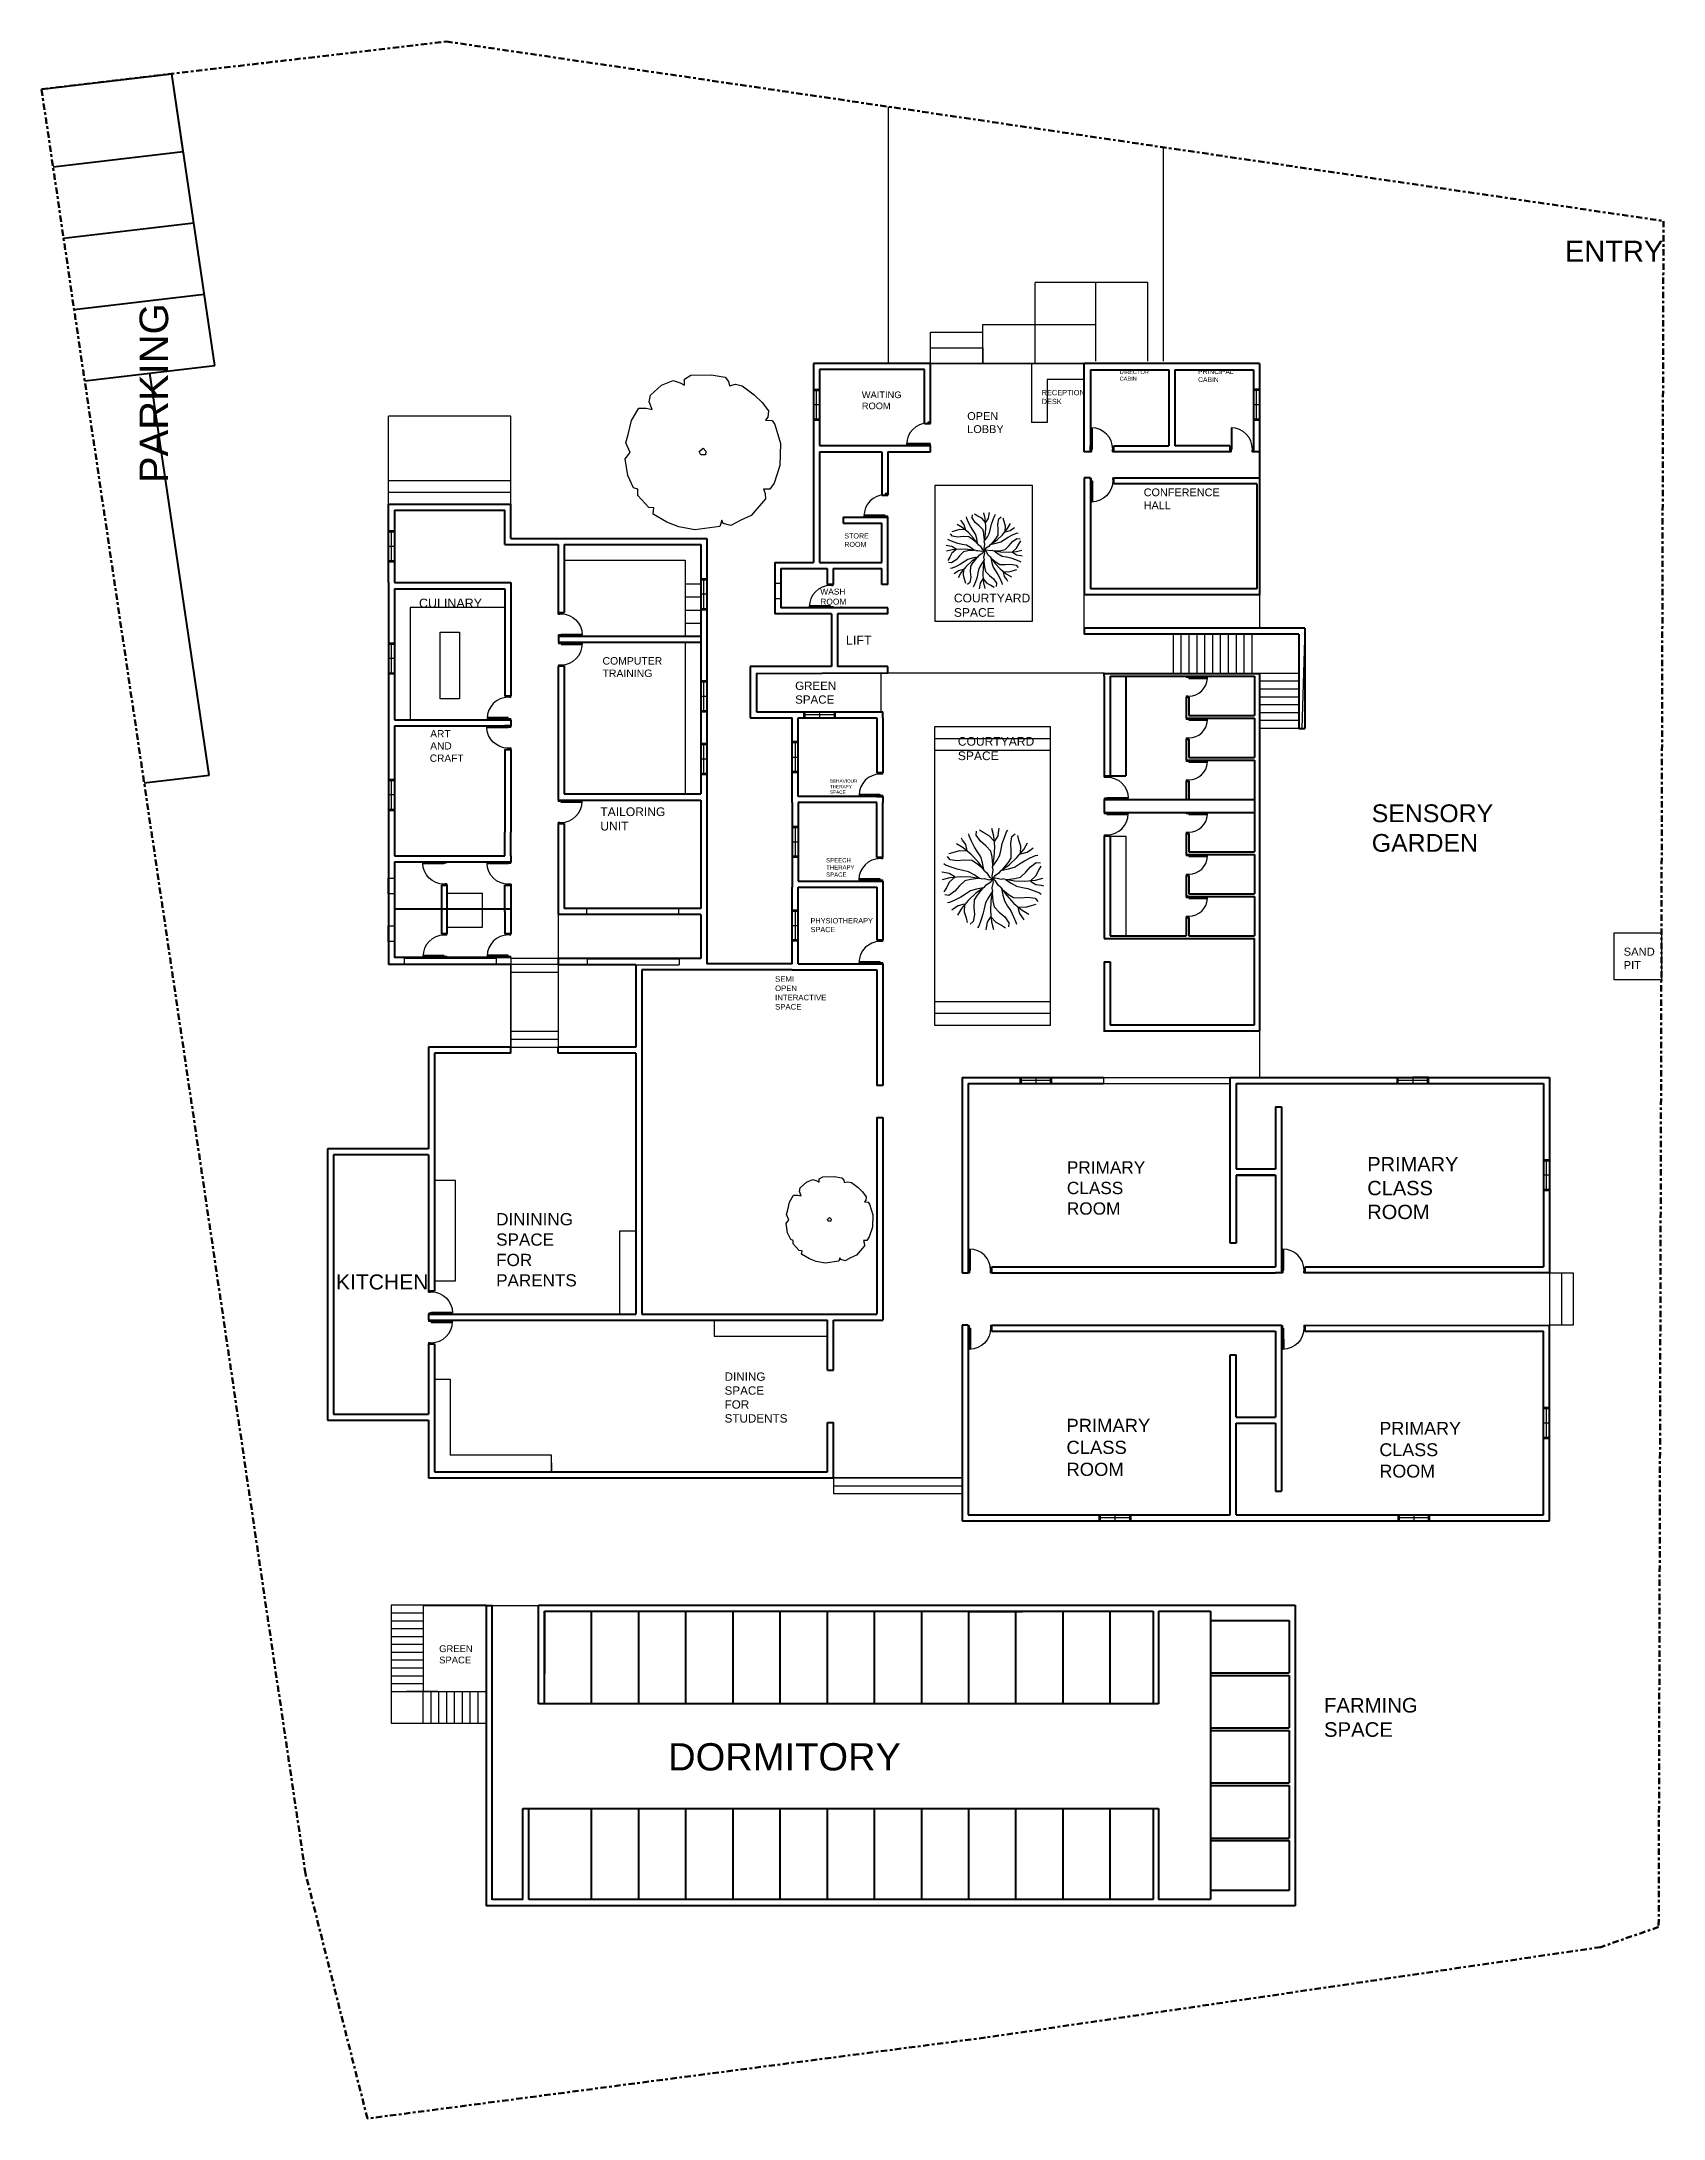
# Model space of a CAD drawing. Header units: metres. Extents: x 9 to 572, y -30 to 326.
# Drawn here: x 510.4 to 572.4, y 246.3 to 325.5 of the extents above; entities that cross this region are included whole.
import ezdxf

# ---------------------------------------------------------------- set-up
doc = ezdxf.new("R2010")
doc.units = ezdxf.units.M
doc.header["$LTSCALE"] = 0.01
doc.header["$MEASUREMENT"] = 0
doc.linetypes.add('ACAD_ISO04W100', pattern=[30, 24, -3, 0, -3])
for name, color, linetype in [('ARCH', 7, 'Continuous'), ('door space', 1, 'Continuous'), ('ELEVATION', 4, 'Continuous'), ('ID-LOOSE', 31, 'Continuous'), ('INBUILD', 81, 'Continuous'), ('PLINTH LINE', 30, 'Continuous'), ('STAIR', 231, 'Continuous'), ('TEXT', 141, 'Continuous'), ('WINDOW', 10, 'Continuous')]:
    doc.layers.add(name, color=color, linetype=linetype)
for name, color, linetype, lineweight in [('PARKING', 92, 'Continuous', 40), ('ROAD', 31, 'Continuous', 30), ('SITE BOUNDARY', 6, 'ACAD_ISO04W100', 60), ('WALL', 2, 'Continuous', 40)]:
    doc.layers.add(name, color=color, linetype=linetype, lineweight=lineweight)
doc.styles.get("Standard").update_dxf_attribs({"font": 'arial.ttf'})

msp = doc.modelspace()

# ---------------------------------------------------------------- texts
at = {"layer": 'TEXT'}
for s, height, p in [('CULINARY', 0.3409, (524.851, 303.917)), ('ART', 0.2779, (525.281, 298.964)), ('AND', 0.2779, (525.281, 298.501)), ('CRAFT', 0.2779, (525.262, 298.033))]:
    msp.add_text(s, height=height, dxfattribs=at).set_placement(p)
at = {"layer": 'TEXT', "attachment_point": 1}
for s, width, gutter_width, insert, char_height in [('ENTRY', 0.11373, 3.972, (568.592, 317.915), 0.7944), ('DIRECTOR CABIN', 0.13027, 0.764, (551.598, 312.983), 0.15278), ('PRINCIPAL CABIN', 0.23737, 0.92, (554.593, 313.013), 0.18405), ('WAITING ROOM', 0.08607, 1.269, (541.755, 312.163), 0.25382), ('RECEPTION DESK ', 0.05156, 1.015, (548.617, 312.222), 0.20292), ('OPEN LOBBY', 0.06937, 1.494, (545.779, 311.374), 0.2988), ('CONFERENCE HALL', 0.15505, 1.483, (552.515, 308.463), 0.29665), ('STORE ROOM', 0.16116, 0.976, (541.086, 306.75), 0.1951), ('WASH ROOM', 0.06616, 1.151, (540.168, 304.642), 0.2302), ('COURTYARD SPACE', 0.23761, 1.648, (545.269, 304.445), 0.3296), ('LIFT', 0.16466, 1.706, (541.15, 302.844), 0.3412), ('COMPUTER TRAINING', 0.21635, 1.425, (531.858, 302.027), 0.28504), ('GREEN SPACE', 0.07523, 1.577, (539.21, 301.092), 0.31544), ('COURTYARD SPACE', 0.23761, 1.648, (545.421, 298.976), 0.3296), ('BEHAVIOUR THERAPY SPACE', 0.06498, 0.636, (540.536, 297.362), 0.12722), ('SENSORY GARDEN', 0.46978, 3.391, (561.222, 296.408), 0.67822), ('TAILORING UNIT', 0.0263, 1.649, (531.774, 296.292), 0.32976), ('SPEECH THERAPY SPACE', 0.27426, 0.822, (540.393, 294.358), 0.16431), ('PHYSIOTHERAPY SPACE', 0.06005, 1.002, (539.799, 292.067), 0.20049), ('SAND PIT', 0.03746, 1.531, (570.836, 290.94), 0.3062), ('SEMI OPEN INTERACTIVE SPACE', 0.07419, 1.059, (538.445, 289.85), 0.21185), ('PRIMARY CLASS ROOM', 0.0195, 2.733, (561.05, 282.953), 0.54657), ('PRIMARY CLASS ROOM', 0.01677, 2.35, (549.583, 282.79), 0.47002), ('DININING SPACE FOR PARENTS', 0.21301, 2.331, (527.798, 280.813), 0.46628), ('KITCHEN', 0.38753, 2.88, (521.681, 278.474), 0.5759), ('DINING SPACE FOR STUDENTS', 0.18266, 1.594, (536.517, 274.733), 0.31887), ('PRIMARY CLASS ROOM', 0.01793, 2.512, (549.568, 272.963), 0.50248), ('PRIMARY CLASS ROOM', 0.01747, 2.448, (561.512, 272.845), 0.4896), ('GREEN SPACE', 0.38616, 1.29, (525.621, 264.32), 0.25804), ('FARMING SPACE', 0.0644, 2.777, (559.397, 262.311), 0.55538), ('DORMITORY', 0.50613, 5.207, (534.362, 260.587), 1.0413)]:
    msp.add_mtext_dynamic_manual_height_columns(s, width=width, gutter_width=gutter_width, heights=[0], dxfattribs=dict(at, insert=insert, char_height=char_height))
at = {"layer": 'TEXT', "insert": (514.186, 308.668), "char_height": 1.0905, "attachment_point": 1, "rotation": 90}
msp.add_mtext_dynamic_manual_height_columns('PARKING', width=0.50668, gutter_width=5.453, heights=[0], dxfattribs=at)

# ---------------------------------------------------------------- blocks, each defined once
blk = doc.blocks.new('BRANCHZ', base_point=(0.5, 0.5))
for p, q in [((0.83, 0.567), (0.876, 0.621)), ((0.876, 0.621), (0.934, 0.663)), ((0.934, 0.663), (0.976, 0.659)), ((0.959, 0.588), (0.984, 0.629)), ((0.533, 0.508), (0.5, 0.5)), ((0.584, 0.496), (0.533, 0.508)), ((0.613, 0.5), (0.584, 0.496)), ((0.613, 0.5), (0.717, 0.483)), ((0.629, 0.496), (0.684, 0.458)), ((0.642, 0.496), (0.721, 0.504)), ((0.684, 0.458), (0.738, 0.429)), ((0.717, 0.483), (0.821, 0.479)), ((0.721, 0.504), (0.776, 0.517)), ((0.738, 0.429), (0.796, 0.416)), ((0.776, 0.517), (0.83, 0.567)), ((0.796, 0.416), (0.851, 0.404)), ((0.821, 0.479), (0.926, 0.488)), ((0.876, 0.483), (0.93, 0.533)), ((0.876, 0.479), (0.93, 0.446)), ((0.926, 0.488), (1.001, 0.508)), ((0.93, 0.533), (0.959, 0.588)), ((0.93, 0.446), (0.984, 0.437)), ((0.984, 0.437), (1.005, 0.433)), ((0.851, 0.404), (0.913, 0.383)), ((0.913, 0.383), (0.967, 0.362)), ((0.967, 0.362), (0.984, 0.35))]:
    blk.add_line(p, q)
blk = doc.blocks.new('TREE-16')
at = {"xscale": 120, "yscale": 120, "zscale": 120}
for rotation in [134.9999999999999, 90, 44.99999999999985, 180, 224.9999999999999, 270, 314.9999999999998]:
    blk.add_blockref('BRANCHZ', (0, 0), dxfattribs=dict(at, rotation=rotation))
blk.add_blockref('BRANCHZ', (0, 0), dxfattribs=at)
blk = doc.blocks.new('Simple tree 13_cad-block.com')
at = {"color": 0}
for points in [[(-1468, -1499), (-1766, -1175), (-1766, -1008), (-1883, -968), (-2037, -632), (-2103, -179), (-1973, -11), (-2089, 248), (-2025, 481), (-1935, 856), (-1740, 1192), (-1534, 1192), (-1378, 1153), (-1456, 1360), (-1416, 1541), (-1119, 1813), (-809, 1943), (-615, 1878), (-498, 1813), (-498, 1981), (-330, 2085), (227, 2098), (602, 2033), (692, 1917), (718, 1800), (886, 1839), (1068, 1800), (1391, 1555), (1611, 1348), (1779, 1115), (1766, 946), (1701, 868), (1883, 856), (1948, 752), (2102, 235), (2090, -361), (1934, -839), (1818, -1008), (1649, -1008), (1689, -1124), (1701, -1266), (1313, -1719), (1028, -1848), (757, -1991), (550, -1939), (511, -1848), (459, -2017), (-214, -2107), (-653, -2029), (-977, -1900), (-1352, -1681), (-1326, -1512)], [(-58, -76), (-97, 15), (6, 105), (84, 28), (71, -76)]]:
    blk.add_lwpolyline(points, close=True, dxfattribs=at)

# ---------------------------------------------------------------- linework, layer by layer
for p, q in [((542.329, 307.364), (542.329, 307.363)), ((556.939, 301.404), (553.639, 301.404)), ((542.329, 296.714), (539.329, 296.714)), ((523.912, 290.569), (523.91, 290.569)), ((542.329, 290.324), (542.329, 290.323)), ((542.559, 285.679), (542.559, 290.093)), ((542.329, 284.462), (542.329, 284.462)), ((542.329, 284.462), (542.329, 284.462)), ((525.445, 275.822), (525.445, 273.139)), ((545.82, 276.302), (545.82, 276.302)), ((557.78, 276.531), (557.78, 273.032)), ((525.445, 273.139), (525.448, 273.139)), ((545.82, 269.072), (549.82, 269.072))]:
    msp.add_line(p, q)
at = {"layer": 'ARCH', "color": 32}
for p, q in [((554.239, 301.296), (554.139, 301.296)), ((554.139, 301.296), (554.139, 301.246)), ((554.199, 301.246), (554.139, 301.246)), ((554.239, 301.251), (554.199, 301.251)), ((554.199, 301.246), (554.199, 301.251)), ((554.239, 301.251), (554.239, 301.296)), ((554.139, 300.546), (554.199, 300.546)), ((554.139, 300.546), (554.139, 300.496)), ((554.139, 300.496), (554.239, 300.496)), ((554.199, 300.541), (554.199, 300.546)), ((554.199, 300.541), (554.239, 300.541)), ((554.239, 300.496), (554.239, 300.541)), ((554.239, 299.696), (554.139, 299.696)), ((554.139, 299.696), (554.139, 299.646)), ((554.199, 299.646), (554.139, 299.646)), ((554.239, 299.651), (554.199, 299.651)), ((554.199, 299.646), (554.199, 299.651)), ((554.239, 299.651), (554.239, 299.696)), ((554.139, 298.946), (554.199, 298.946)), ((554.139, 298.946), (554.139, 298.896)), ((554.139, 298.896), (554.239, 298.896)), ((554.199, 298.941), (554.199, 298.946)), ((554.199, 298.941), (554.239, 298.941)), ((554.239, 298.896), (554.239, 298.941)), ((554.238, 298.094), (554.138, 298.094)), ((554.138, 298.094), (554.138, 298.044)), ((554.198, 298.044), (554.138, 298.044)), ((554.238, 298.049), (554.198, 298.049)), ((554.198, 298.044), (554.198, 298.049)), ((554.238, 298.049), (554.238, 298.094)), ((554.138, 297.344), (554.198, 297.344)), ((554.138, 297.344), (554.138, 297.294)), ((554.138, 297.294), (554.238, 297.294)), ((554.198, 297.339), (554.198, 297.344)), ((554.198, 297.339), (554.238, 297.339)), ((554.238, 297.294), (554.238, 297.339)), ((554.238, 296.097), (554.138, 296.097)), ((554.138, 296.097), (554.138, 296.047)), ((554.198, 296.047), (554.138, 296.047)), ((554.238, 296.052), (554.198, 296.052)), ((554.198, 296.047), (554.198, 296.052)), ((554.238, 296.052), (554.238, 296.097)), ((554.138, 295.347), (554.198, 295.347)), ((554.138, 295.347), (554.138, 295.297)), ((554.138, 295.297), (554.238, 295.297)), ((554.198, 295.342), (554.198, 295.347)), ((554.198, 295.342), (554.238, 295.342)), ((554.238, 295.297), (554.238, 295.342)), ((554.239, 294.495), (554.139, 294.495)), ((554.139, 294.495), (554.139, 294.445)), ((554.199, 294.445), (554.139, 294.445)), ((554.239, 294.45), (554.199, 294.45)), ((554.199, 294.445), (554.199, 294.45)), ((554.239, 294.45), (554.239, 294.495)), ((554.139, 293.745), (554.199, 293.745)), ((554.139, 293.745), (554.139, 293.695)), ((554.139, 293.695), (554.239, 293.695)), ((554.199, 293.74), (554.199, 293.745)), ((554.199, 293.74), (554.239, 293.74)), ((554.239, 293.695), (554.239, 293.74)), ((554.239, 292.896), (554.139, 292.896)), ((554.139, 292.896), (554.139, 292.846)), ((554.199, 292.846), (554.139, 292.846)), ((554.239, 292.851), (554.199, 292.851)), ((554.199, 292.846), (554.199, 292.851)), ((554.239, 292.851), (554.239, 292.896)), ((554.139, 292.146), (554.199, 292.146)), ((554.139, 292.146), (554.139, 292.096)), ((554.139, 292.096), (554.239, 292.096)), ((554.199, 292.141), (554.199, 292.146)), ((554.199, 292.141), (554.239, 292.141)), ((554.239, 292.096), (554.239, 292.141))]:
    msp.add_line(p, q, dxfattribs=at)
for points in [[(554.949, 301.216), (554.949, 301.251), (554.239, 301.251), (554.239, 301.216)], [(554.949, 299.616), (554.949, 299.651), (554.239, 299.651), (554.239, 299.616)], [(554.948, 298.014), (554.948, 298.049), (554.238, 298.049), (554.238, 298.014)], [(554.948, 296.017), (554.948, 296.052), (554.238, 296.052), (554.238, 296.017)], [(554.949, 294.415), (554.949, 294.45), (554.239, 294.45), (554.239, 294.415)], [(554.949, 292.816), (554.949, 292.851), (554.239, 292.851), (554.239, 292.816)]]:
    msp.add_lwpolyline(points, close=True, dxfattribs=at)
at = {"layer": 'ARCH', "color": 40}
for centre in [(554.239, 301.251), (554.239, 299.651), (554.238, 298.049), (554.238, 296.052), (554.239, 294.45), (554.239, 292.851)]:
    msp.add_arc(centre, 0.71, 270, 357.17441, dxfattribs=at)
at = {"layer": 'Defpoints'}
for p, q in [((544.375, 310.946), (544.376, 310.946)), ((550.479, 310.094), (550.479, 310.094)), ((550.479, 310.094), (550.479, 310.094)), ((550.479, 310.094), (550.479, 310.094)), ((553.709, 310.094), (553.708, 310.094)), ((570.476, 291.507), (572.276, 291.507)), ((570.476, 289.707), (570.476, 291.507)), ((572.276, 291.507), (572.276, 289.707)), ((542.558, 290.324), (542.559, 290.093)), ((572.276, 289.707), (570.476, 289.707)), ((557.78, 276.53), (557.55, 276.531))]:
    msp.add_line(p, q, dxfattribs=at)
at = {"layer": 'door space'}
for p, q in [((544.275, 310.996), (544.275, 310.951)), ((544.375, 310.996), (544.275, 310.996)), ((544.315, 310.951), (544.275, 310.951)), ((544.315, 310.951), (544.315, 310.946)), ((544.375, 310.946), (544.315, 310.946)), ((544.375, 310.946), (544.375, 310.996)), ((550.521, 310.774), (550.521, 309.964)), ((550.556, 309.964), (550.556, 310.774)), ((555.854, 310.774), (555.854, 309.964)), ((555.889, 309.964), (555.889, 310.774)), ((544.376, 310.176), (543.465, 310.176)), ((543.465, 310.141), (544.275, 310.141)), ((544.275, 310.141), (544.275, 310.176)), ((544.275, 310.141), (544.275, 310.096)), ((544.275, 310.141), (544.315, 310.141)), ((544.275, 310.096), (544.375, 310.096)), ((544.315, 310.146), (544.315, 310.141)), ((544.315, 310.146), (544.375, 310.146)), ((544.375, 310.096), (544.375, 310.146)), ((550.521, 309.964), (550.476, 309.964)), ((550.476, 309.964), (550.476, 309.864)), ((550.476, 309.864), (550.526, 309.864)), ((550.521, 309.964), (550.556, 309.964)), ((550.521, 309.964), (550.521, 309.924)), ((550.526, 309.924), (550.521, 309.924)), ((550.526, 309.924), (550.526, 309.864)), ((551.331, 309.924), (551.326, 309.924)), ((551.326, 309.864), (551.326, 309.924)), ((551.326, 309.864), (551.376, 309.864)), ((551.376, 309.964), (551.331, 309.964)), ((551.331, 309.924), (551.331, 309.964)), ((551.376, 309.864), (551.376, 309.964)), ((555.854, 309.964), (555.809, 309.964)), ((555.809, 309.964), (555.809, 309.864)), ((555.809, 309.864), (555.859, 309.864)), ((555.854, 309.964), (555.889, 309.964)), ((555.854, 309.964), (555.854, 309.924)), ((555.859, 309.924), (555.854, 309.924)), ((555.859, 309.924), (555.859, 309.864)), ((556.664, 309.924), (556.659, 309.924)), ((556.659, 309.864), (556.659, 309.924)), ((556.659, 309.864), (556.709, 309.864)), ((556.709, 309.964), (556.664, 309.964)), ((556.664, 309.924), (556.664, 309.964)), ((556.709, 309.864), (556.709, 309.964)), ((550.478, 308.854), (550.528, 308.854)), ((550.479, 308.754), (550.478, 308.854)), ((550.524, 308.754), (550.479, 308.754)), ((550.524, 308.754), (550.524, 308.794)), ((550.529, 308.794), (550.524, 308.794)), ((550.524, 308.754), (550.559, 308.755)), ((550.532, 307.944), (550.524, 308.754)), ((550.529, 308.794), (550.528, 308.854)), ((550.559, 308.755), (550.567, 307.945)), ((551.328, 308.862), (551.378, 308.863)), ((551.328, 308.862), (551.329, 308.802)), ((551.334, 308.803), (551.329, 308.802)), ((551.334, 308.803), (551.334, 308.763)), ((551.379, 308.763), (551.334, 308.763)), ((551.378, 308.863), (551.379, 308.763)), ((542.646, 308.266), (542.646, 308.221)), ((542.746, 308.266), (542.646, 308.266)), ((542.686, 308.221), (542.646, 308.221)), ((542.686, 308.221), (542.686, 308.216)), ((542.746, 308.216), (542.686, 308.216)), ((542.746, 308.216), (542.746, 308.266)), ((542.646, 307.446), (541.836, 307.446)), ((541.836, 307.411), (542.646, 307.411)), ((542.646, 307.411), (542.646, 307.446)), ((542.646, 307.411), (542.646, 307.366)), ((542.646, 307.411), (542.686, 307.411)), ((542.646, 307.366), (542.746, 307.366)), ((542.686, 307.416), (542.686, 307.411)), ((542.686, 307.416), (542.746, 307.416)), ((542.746, 307.366), (542.746, 307.416)), ((540.56, 304.803), (540.56, 304.758)), ((540.66, 304.803), (540.56, 304.803)), ((540.6, 304.758), (540.56, 304.758)), ((540.6, 304.758), (540.6, 304.753)), ((540.66, 304.753), (540.6, 304.753)), ((540.66, 304.753), (540.66, 304.803)), ((530.168, 303.721), (530.268, 303.722)), ((530.169, 303.671), (530.168, 303.721)), ((530.169, 303.671), (530.229, 303.672)), ((530.229, 303.677), (530.269, 303.677)), ((530.229, 303.677), (530.229, 303.672)), ((530.268, 303.722), (530.269, 303.677)), ((540.56, 303.983), (539.75, 303.983)), ((539.75, 303.948), (540.56, 303.948)), ((540.56, 303.948), (540.56, 303.983)), ((540.56, 303.948), (540.56, 303.903)), ((540.56, 303.948), (540.6, 303.948)), ((540.56, 303.903), (540.66, 303.903)), ((540.6, 303.953), (540.66, 303.953)), ((540.66, 303.903), (540.66, 303.953)), ((540.959, 303.954), (540.959, 303.949)), ((530.237, 302.872), (530.177, 302.871)), ((530.177, 302.821), (530.177, 302.871)), ((530.277, 302.822), (530.177, 302.821)), ((530.237, 302.872), (530.237, 302.867)), ((530.277, 302.867), (530.237, 302.867)), ((530.276, 302.902), (531.086, 302.911)), ((530.277, 302.867), (530.276, 302.902)), ((531.087, 302.876), (530.277, 302.867)), ((530.277, 302.867), (530.277, 302.822)), ((530.18, 302.588), (530.18, 302.538)), ((530.28, 302.588), (530.18, 302.588)), ((530.24, 302.538), (530.18, 302.538)), ((530.28, 302.543), (530.24, 302.543)), ((530.24, 302.538), (530.24, 302.543)), ((530.28, 302.543), (530.28, 302.588)), ((531.09, 302.543), (530.28, 302.543)), ((530.28, 302.543), (530.28, 302.508)), ((530.28, 302.508), (531.09, 302.508)), ((530.18, 301.738), (530.18, 301.688)), ((530.18, 301.738), (530.24, 301.738)), ((530.18, 301.688), (530.28, 301.688)), ((530.24, 301.733), (530.24, 301.738)), ((530.24, 301.733), (530.28, 301.733)), ((530.28, 301.688), (530.28, 301.733)), ((528.261, 300.538), (528.261, 300.493)), ((528.361, 300.538), (528.261, 300.538)), ((528.301, 300.493), (528.261, 300.493)), ((528.301, 300.493), (528.301, 300.488)), ((528.361, 300.488), (528.301, 300.488)), ((528.361, 300.488), (528.361, 300.538)), ((528.261, 299.718), (527.451, 299.718)), ((527.451, 299.683), (528.261, 299.683)), ((528.261, 299.683), (528.261, 299.718)), ((528.261, 299.683), (528.261, 299.638)), ((528.261, 299.683), (528.301, 299.683)), ((528.261, 299.638), (528.361, 299.638)), ((528.301, 299.688), (528.301, 299.683)), ((528.301, 299.688), (528.361, 299.688)), ((528.361, 299.638), (528.361, 299.688)), ((527.442, 299.356), (528.252, 299.364)), ((528.253, 299.329), (527.443, 299.321)), ((528.252, 299.409), (528.352, 299.41)), ((528.252, 299.364), (528.252, 299.409)), ((528.252, 299.364), (528.253, 299.329)), ((528.252, 299.364), (528.292, 299.364)), ((528.292, 299.359), (528.292, 299.364)), ((528.292, 299.359), (528.352, 299.36)), ((528.352, 299.41), (528.352, 299.36)), ((528.261, 298.509), (528.26, 298.554)), ((528.3, 298.554), (528.26, 298.554)), ((528.361, 298.51), (528.261, 298.509)), ((528.36, 298.56), (528.3, 298.559)), ((528.3, 298.554), (528.3, 298.559)), ((528.36, 298.56), (528.361, 298.51)), ((542.46, 297.611), (542.46, 297.566)), ((542.56, 297.611), (542.46, 297.611)), ((542.5, 297.566), (542.46, 297.566)), ((542.5, 297.566), (542.5, 297.561)), ((542.56, 297.561), (542.5, 297.561)), ((542.56, 297.561), (542.56, 297.611)), ((551.009, 297.492), (551.109, 297.493)), ((551.01, 297.442), (551.009, 297.492)), ((551.01, 297.442), (551.07, 297.443)), ((551.07, 297.448), (551.11, 297.448)), ((551.109, 297.493), (551.11, 297.448)), ((530.169, 296.574), (530.169, 296.524)), ((530.269, 296.574), (530.169, 296.574)), ((530.229, 296.524), (530.169, 296.524)), ((530.269, 296.529), (530.229, 296.529)), ((530.229, 296.524), (530.229, 296.529)), ((530.269, 296.529), (530.269, 296.574)), ((531.079, 296.529), (530.269, 296.529)), ((530.269, 296.529), (530.269, 296.494)), ((530.269, 296.494), (531.079, 296.494)), ((542.46, 296.791), (541.65, 296.791)), ((541.65, 296.756), (542.46, 296.756)), ((542.46, 296.756), (542.46, 296.791)), ((542.46, 296.756), (542.46, 296.711)), ((542.46, 296.756), (542.5, 296.756)), ((542.46, 296.711), (542.56, 296.711)), ((542.5, 296.761), (542.5, 296.756)), ((542.5, 296.761), (542.56, 296.761)), ((542.56, 296.711), (542.56, 296.761)), ((551.078, 296.643), (551.018, 296.642)), ((551.018, 296.592), (551.018, 296.642)), ((551.118, 296.593), (551.018, 296.592)), ((551.078, 296.643), (551.078, 296.638)), ((551.118, 296.638), (551.078, 296.638)), ((551.117, 296.673), (551.927, 296.682)), ((551.118, 296.638), (551.117, 296.673)), ((551.928, 296.647), (551.118, 296.638)), ((551.118, 296.638), (551.118, 296.593)), ((530.169, 295.724), (530.169, 295.674)), ((530.169, 295.724), (530.229, 295.724)), ((530.169, 295.674), (530.269, 295.674)), ((530.229, 295.719), (530.229, 295.724)), ((530.229, 295.719), (530.269, 295.719)), ((530.269, 295.674), (530.269, 295.719)), ((551.011, 296.098), (551.011, 296.048)), ((551.111, 296.098), (551.011, 296.098)), ((551.071, 296.048), (551.011, 296.048)), ((551.111, 296.053), (551.071, 296.053)), ((551.071, 296.048), (551.071, 296.053)), ((551.111, 296.053), (551.111, 296.098)), ((551.921, 296.053), (551.111, 296.053)), ((551.111, 296.053), (551.111, 296.018)), ((551.111, 296.018), (551.921, 296.018)), ((551.011, 295.248), (551.011, 295.198)), ((551.011, 295.248), (551.071, 295.248)), ((551.011, 295.198), (551.111, 295.198)), ((551.071, 295.243), (551.071, 295.248)), ((551.071, 295.243), (551.111, 295.243)), ((551.111, 295.198), (551.111, 295.243)), ((524.993, 294.168), (525.803, 294.176)), ((525.804, 294.141), (524.994, 294.133)), ((525.803, 294.221), (525.903, 294.222)), ((525.803, 294.176), (525.803, 294.221)), ((525.803, 294.176), (525.843, 294.177)), ((525.803, 294.176), (525.804, 294.141)), ((525.843, 294.172), (525.843, 294.177)), ((525.843, 294.172), (525.903, 294.172)), ((525.903, 294.222), (525.903, 294.172)), ((527.453, 294.162), (528.263, 294.17)), ((528.263, 294.135), (527.453, 294.127)), ((528.262, 294.215), (528.362, 294.216)), ((528.263, 294.17), (528.262, 294.215)), ((528.263, 294.17), (528.263, 294.135)), ((528.263, 294.17), (528.303, 294.17)), ((528.303, 294.165), (528.303, 294.17)), ((528.303, 294.165), (528.363, 294.166)), ((528.362, 294.216), (528.363, 294.166)), ((542.454, 294.382), (542.454, 294.337)), ((542.554, 294.382), (542.454, 294.382)), ((542.494, 294.337), (542.454, 294.337)), ((542.494, 294.337), (542.494, 294.332)), ((542.554, 294.332), (542.494, 294.332)), ((542.554, 294.332), (542.554, 294.382)), ((525.851, 293.367), (525.811, 293.366)), ((525.812, 293.321), (525.811, 293.366)), ((525.912, 293.322), (525.812, 293.321)), ((525.851, 293.367), (525.851, 293.372)), ((525.911, 293.372), (525.851, 293.372)), ((525.911, 293.372), (525.912, 293.322)), ((528.271, 293.315), (528.271, 293.36)), ((528.311, 293.36), (528.271, 293.36)), ((528.371, 293.316), (528.271, 293.315)), ((528.371, 293.366), (528.311, 293.365)), ((528.311, 293.36), (528.311, 293.365)), ((528.371, 293.366), (528.371, 293.316)), ((542.454, 293.562), (541.644, 293.562)), ((541.644, 293.527), (542.454, 293.527)), ((542.454, 293.527), (542.454, 293.562)), ((542.454, 293.527), (542.454, 293.482)), ((542.454, 293.527), (542.494, 293.527)), ((542.454, 293.482), (542.554, 293.482)), ((542.494, 293.532), (542.494, 293.527)), ((542.494, 293.532), (542.554, 293.532)), ((542.554, 293.482), (542.554, 293.532)), ((525.812, 291.464), (525.812, 291.419)), ((525.912, 291.464), (525.812, 291.464)), ((525.852, 291.419), (525.812, 291.419)), ((525.852, 291.419), (525.852, 291.414)), ((525.912, 291.414), (525.852, 291.414)), ((525.912, 291.414), (525.912, 291.464)), ((528.261, 291.469), (528.261, 291.424)), ((528.361, 291.469), (528.261, 291.469)), ((528.301, 291.424), (528.261, 291.424)), ((528.301, 291.424), (528.301, 291.419)), ((528.361, 291.419), (528.301, 291.419)), ((528.361, 291.419), (528.361, 291.469)), ((542.458, 291.224), (542.458, 291.179)), ((542.558, 291.224), (542.458, 291.224)), ((542.498, 291.179), (542.458, 291.179)), ((542.498, 291.179), (542.498, 291.174)), ((542.558, 291.174), (542.498, 291.174)), ((542.558, 291.174), (542.558, 291.224)), ((525.812, 290.644), (525.002, 290.644)), ((525.002, 290.609), (525.812, 290.609)), ((525.812, 290.609), (525.812, 290.644)), ((525.812, 290.609), (525.812, 290.564)), ((525.812, 290.609), (525.852, 290.609)), ((525.812, 290.564), (525.912, 290.564)), ((525.852, 290.614), (525.852, 290.609)), ((525.852, 290.614), (525.912, 290.614)), ((525.912, 290.564), (525.912, 290.614)), ((528.261, 290.649), (527.451, 290.649)), ((527.451, 290.614), (528.261, 290.614)), ((528.261, 290.614), (528.261, 290.649)), ((528.261, 290.614), (528.261, 290.569)), ((528.261, 290.614), (528.301, 290.614)), ((528.261, 290.569), (528.361, 290.569)), ((528.301, 290.619), (528.301, 290.614)), ((528.301, 290.619), (528.361, 290.619)), ((528.361, 290.569), (528.361, 290.619)), ((542.458, 290.404), (541.648, 290.404)), ((541.648, 290.369), (542.458, 290.369)), ((542.458, 290.369), (542.458, 290.404)), ((542.458, 290.369), (542.458, 290.324)), ((542.458, 290.369), (542.498, 290.369)), ((542.458, 290.324), (542.558, 290.324)), ((542.498, 290.374), (542.498, 290.369)), ((542.498, 290.374), (542.558, 290.374)), ((542.558, 290.324), (542.558, 290.374)), ((545.863, 279.442), (545.863, 278.632)), ((545.898, 278.632), (545.898, 279.442)), ((557.825, 279.442), (557.825, 278.632)), ((557.86, 278.632), (557.86, 279.442)), ((545.863, 278.632), (545.818, 278.632)), ((545.818, 278.632), (545.818, 278.532)), ((545.818, 278.532), (545.868, 278.532)), ((545.863, 278.632), (545.898, 278.632)), ((545.863, 278.632), (545.863, 278.592)), ((545.868, 278.592), (545.863, 278.592)), ((545.868, 278.592), (545.868, 278.532)), ((546.673, 278.592), (546.668, 278.592)), ((546.668, 278.532), (546.668, 278.592)), ((546.668, 278.532), (546.718, 278.532)), ((546.718, 278.632), (546.673, 278.632)), ((546.673, 278.592), (546.673, 278.632)), ((546.718, 278.532), (546.718, 278.632)), ((557.825, 278.632), (557.78, 278.632)), ((557.78, 278.632), (557.78, 278.532)), ((557.78, 278.532), (557.83, 278.532)), ((557.825, 278.632), (557.86, 278.632)), ((557.825, 278.632), (557.825, 278.592)), ((557.83, 278.592), (557.825, 278.592)), ((557.83, 278.592), (557.83, 278.532)), ((558.635, 278.592), (558.63, 278.592)), ((558.63, 278.532), (558.63, 278.592)), ((558.63, 278.532), (558.68, 278.532)), ((558.68, 278.632), (558.635, 278.632)), ((558.635, 278.592), (558.635, 278.632)), ((558.68, 278.532), (558.68, 278.632)), ((525.214, 277.85), (525.314, 277.851)), ((525.215, 277.8), (525.214, 277.85)), ((525.215, 277.8), (525.275, 277.801)), ((525.275, 277.806), (525.315, 277.806)), ((525.275, 277.806), (525.275, 277.801)), ((525.314, 277.851), (525.315, 277.806)), ((525.218, 276.722), (525.218, 276.672)), ((525.318, 276.722), (525.218, 276.722)), ((525.278, 276.672), (525.218, 276.672)), ((525.283, 277.001), (525.223, 277)), ((525.223, 276.95), (525.223, 277)), ((525.323, 276.951), (525.223, 276.95)), ((525.318, 276.677), (525.278, 276.677)), ((525.278, 276.672), (525.278, 276.677)), ((525.283, 277.001), (525.283, 276.996)), ((525.323, 276.996), (525.283, 276.996)), ((525.318, 276.677), (525.318, 276.722)), ((526.128, 276.677), (525.318, 276.677)), ((525.318, 276.677), (525.318, 276.642)), ((525.318, 276.642), (526.128, 276.642)), ((525.323, 277.031), (526.133, 277.039)), ((525.323, 276.996), (525.323, 277.031)), ((526.133, 277.004), (525.323, 276.996)), ((525.323, 276.996), (525.323, 276.951)), ((525.218, 275.872), (525.218, 275.822)), ((525.218, 275.872), (525.278, 275.872)), ((525.218, 275.822), (525.318, 275.822)), ((525.278, 275.867), (525.278, 275.872)), ((525.278, 275.867), (525.318, 275.867)), ((525.318, 275.822), (525.318, 275.867)), ((545.817, 276.522), (545.867, 276.523)), ((545.818, 276.422), (545.817, 276.522)), ((545.863, 276.423), (545.818, 276.422)), ((545.863, 276.423), (545.862, 276.463)), ((545.867, 276.463), (545.862, 276.463)), ((545.871, 275.613), (545.863, 276.423)), ((545.863, 276.423), (545.898, 276.423)), ((545.867, 276.463), (545.867, 276.523)), ((545.898, 276.423), (545.906, 275.613)), ((546.667, 276.531), (546.717, 276.531)), ((546.667, 276.531), (546.667, 276.471)), ((546.672, 276.471), (546.667, 276.471)), ((546.672, 276.471), (546.673, 276.431)), ((546.718, 276.431), (546.673, 276.431)), ((546.717, 276.531), (546.718, 276.431)), ((557.775, 276.522), (557.825, 276.523)), ((557.776, 276.422), (557.775, 276.522)), ((557.821, 276.423), (557.776, 276.422)), ((557.821, 276.423), (557.821, 276.463)), ((557.826, 276.463), (557.821, 276.463)), ((557.829, 275.613), (557.821, 276.423)), ((557.821, 276.423), (557.856, 276.423)), ((557.826, 276.463), (557.825, 276.523)), ((557.856, 276.423), (557.864, 275.613)), ((558.625, 276.531), (558.675, 276.531)), ((558.625, 276.531), (558.626, 276.471)), ((558.631, 276.471), (558.626, 276.471)), ((558.631, 276.471), (558.631, 276.431)), ((558.676, 276.431), (558.631, 276.431)), ((558.675, 276.531), (558.676, 276.431))]:
    msp.add_line(p, q, dxfattribs=at)
for centre, major_axis in [((544.275, 310.141), (-0.573, -0.573)), ((550.521, 309.964), (-0.573, 0.573)), ((555.854, 309.964), (-0.573, 0.573)), ((542.646, 307.411), (-0.573, -0.573)), ((540.56, 303.948), (-0.573, -0.573)), ((530.28, 302.543), (0.573, 0.573)), ((528.261, 299.683), (-0.573, -0.573)), ((542.46, 296.756), (-0.573, -0.573)), ((530.269, 296.529), (0.573, 0.573)), ((551.111, 296.053), (0.573, 0.573)), ((542.454, 293.527), (-0.573, -0.573)), ((525.812, 290.609), (-0.573, -0.573)), ((528.261, 290.614), (-0.573, -0.573)), ((542.458, 290.369), (-0.573, -0.573)), ((545.863, 278.632), (-0.573, 0.573)), ((557.825, 278.632), (-0.573, 0.573)), ((525.318, 276.677), (0.573, 0.573))]:
    msp.add_ellipse(centre, major_axis=major_axis, ratio=1, start_param=3.926991, end_param=5.497787, dxfattribs=at)
at = {"layer": 'door space', "extrusion": (0, 0, -1)}
for centre, major_axis in [((550.524, 308.754), (-0.567, -0.578)), ((530.277, 302.867), (0.578, -0.567)), ((528.252, 299.364), (-0.578, 0.567)), ((551.118, 296.638), (0.578, -0.567)), ((525.803, 294.176), (-0.578, 0.567)), ((528.263, 294.17), (-0.578, 0.567)), ((525.323, 276.996), (0.578, -0.567)), ((545.863, 276.423), (-0.567, -0.578)), ((557.821, 276.423), (-0.567, -0.578))]:
    msp.add_ellipse(centre, major_axis=major_axis, ratio=1, start_param=3.926991, end_param=5.497787, dxfattribs=at)
at = {"layer": 'ELEVATION'}
for p, q in [((550.249, 313.224), (544.376, 313.224)), ((544.558, 308.585), (548.258, 308.585)), ((544.558, 303.385), (544.558, 308.585)), ((548.258, 308.585), (548.258, 303.385)), ((550.249, 303.134), (550.249, 304.404)), ((556.939, 304.404), (556.939, 303.134)), ((548.258, 303.385), (544.558, 303.385)), ((542.5, 299.944), (542.5, 301.424)), ((542.747, 301.424), (551.009, 301.424)), ((551.009, 301.396), (551.009, 301.424)), ((544.541, 299.376), (548.941, 299.376)), ((544.541, 287.976), (544.541, 299.376)), ((548.941, 299.376), (548.941, 287.976)), ((525.912, 293.019), (527.275, 293.019)), ((527.275, 292.419), (527.275, 293.019)), ((525.912, 291.719), (527.275, 291.719)), ((527.275, 291.719), (527.275, 292.419)), ((530.169, 292.211), (530.169, 290.523)), ((528.362, 290.569), (528.362, 287.14)), ((530.169, 290.293), (530.169, 287.14)), ((548.941, 287.976), (544.541, 287.976)), ((548.57, 287.976), (548.57, 287.992)), ((556.939, 287.762), (556.939, 285.992)), ((525.445, 278.222), (525.443, 278.222)), ((532.355, 276.952), (532.355, 276.951)), ((536.122, 276.724), (536.122, 276.722))]:
    msp.add_line(p, q, dxfattribs=at)
at = {"layer": 'ID-LOOSE'}
msp.add_line((542.063, 310.106), (542.063, 310.106), dxfattribs=at)
at = {"layer": 'INBUILD'}
for p, q in [((548.23, 313.224), (548.23, 310.981)), ((550.249, 312.624), (548.83, 312.624)), ((548.83, 312.624), (548.83, 310.981)), ((548.83, 310.981), (548.23, 310.981)), ((530.399, 305.723), (535.007, 305.723)), ((535.007, 305.723), (535.007, 302.823)), ((535.007, 304.823), (535.607, 304.823)), ((535.007, 304.823), (535.007, 304.323)), ((535.007, 304.323), (535.607, 304.323)), ((528.132, 303.921), (524.51, 303.921)), ((524.51, 303.921), (524.51, 299.638)), ((535.007, 303.823), (535.607, 303.823)), ((525.658, 302.984), (526.392, 302.984)), ((525.658, 300.43), (525.658, 302.984)), ((526.392, 302.984), (526.392, 300.43)), ((535.007, 303.323), (535.607, 303.323)), ((535.007, 302.593), (535.007, 296.804)), ((526.392, 300.43), (525.658, 300.43)), ((551.239, 295.196), (551.839, 295.196)), ((551.839, 295.196), (551.839, 291.396)), ((526.245, 282.058), (525.445, 282.058)), ((526.245, 278.222), (526.245, 282.058)), ((533.105, 280.125), (532.505, 280.125)), ((533.105, 280.125), (532.505, 280.125)), ((533.105, 280.125), (532.505, 280.125)), ((532.505, 280.125), (532.505, 276.952)), ((525.445, 278.222), (526.245, 278.222)), ((536.122, 276.722), (536.122, 276.122)), ((536.122, 276.122), (540.448, 276.122)), ((525.445, 274.48), (526.045, 274.48)), ((526.045, 274.48), (526.045, 271.581)), ((529.911, 271.581), (526.045, 271.581)), ((529.911, 271.281), (529.91, 270.929)), ((529.91, 270.929), (529.91, 271.281)), ((529.91, 271.281), (529.911, 271.281)), ((529.911, 271.281), (529.911, 271.581))]:
    msp.add_line(p, q, dxfattribs=at)
at = {"layer": 'PARKING'}
for p, q in [((510.443, 323.7), (515.411, 324.284)), ((517.059, 313.15), (515.411, 324.284)), ((515.85, 321.314), (515.411, 324.284)), ((510.882, 320.731), (515.85, 321.314)), ((511.285, 318.009), (516.253, 318.593)), ((511.688, 315.288), (516.656, 315.871)), ((512.091, 312.566), (517.059, 313.15)), ((516.846, 297.518), (514.575, 312.858)), ((516.846, 297.518), (514.575, 312.858)), ((514.362, 297.226), (516.846, 297.518))]:
    msp.add_line(p, q, dxfattribs=at)
at = {"layer": 'PLINTH LINE'}
for p, q in [((539.916, 305.634), (539.916, 313.224)), ((539.916, 313.224), (556.939, 313.224)), ((556.939, 313.224), (556.939, 303.134)), ((523.682, 307.868), (528.362, 307.868)), ((523.682, 290.293), (523.682, 307.868)), ((523.682, 307.868), (523.682, 307.868)), ((528.362, 307.868), (528.362, 306.553)), ((528.362, 306.553), (535.837, 306.553)), ((535.837, 306.553), (535.837, 290.323)), ((538.429, 303.674), (538.429, 305.634)), ((538.429, 305.634), (539.916, 305.634)), ((540.599, 303.674), (538.429, 303.674)), ((540.599, 301.674), (540.599, 303.674)), ((556.939, 303.134), (558.669, 303.134)), ((558.669, 303.134), (558.554, 299.304)), ((537.499, 299.714), (537.499, 301.674)), ((537.499, 301.674), (540.599, 301.674)), ((539.099, 299.714), (537.499, 299.714)), ((539.099, 290.323), (539.099, 299.714)), ((558.554, 299.304), (556.939, 299.304)), ((556.939, 299.304), (556.939, 285.992)), ((528.362, 290.293), (523.682, 290.293)), ((528.362, 287.14), (528.362, 290.293)), ((535.837, 290.323), (539.099, 290.323)), ((525.215, 283.261), (525.215, 287.14)), ((525.215, 287.14), (528.362, 287.14)), ((556.939, 285.992), (568.01, 285.992)), ((568.01, 285.992), (568.01, 269.072)), ((521.355, 272.909), (521.355, 283.261)), ((521.355, 283.261), (525.215, 283.261)), ((525.218, 272.909), (521.355, 272.909)), ((525.218, 270.708), (525.218, 272.909)), ((545.59, 270.708), (525.218, 270.708)), ((545.59, 269.072), (545.59, 270.708)), ((568.01, 269.072), (545.59, 269.072)), ((527.418, 254.381), (527.418, 265.841)), ((527.418, 265.841), (558.301, 265.841)), ((558.301, 265.848), (558.301, 254.381)), ((558.301, 254.381), (527.418, 254.381)), ((558.301, 254.381), (558.301, 254.381))]:
    msp.add_line(p, q, dxfattribs=at)
at = {"layer": 'ROAD'}
for p, q in [((523.682, 308.768), (523.682, 311.218)), ((528.362, 311.218), (523.682, 311.218)), ((528.362, 308.768), (528.362, 311.218))]:
    msp.add_line(p, q, dxfattribs=at)
at = {"layer": 'SITE BOUNDARY'}
for p, q in [((510.443, 323.7), (525.899, 325.515)), ((525.899, 325.515), (572.357, 318.667)), ((520.522, 255.607), (510.443, 323.7)), ((572.357, 318.667), (572.173, 253.573)), ((522.882, 246.267), (520.522, 255.607)), ((569.963, 252.807), (546.471, 249.352)), ((572.173, 253.573), (569.963, 252.807)), ((546.471, 249.352), (522.882, 246.267))]:
    msp.add_line(p, q, dxfattribs=at)
at = {"layer": 'STAIR'}
for p, q in [((542.776, 313.224), (542.776, 323.027)), ((553.276, 313.324), (553.276, 321.479)), ((548.376, 313.224), (548.376, 316.324)), ((552.676, 316.324), (548.376, 316.324)), ((550.676, 316.324), (550.676, 313.324)), ((552.676, 313.324), (552.676, 316.324)), ((546.376, 313.224), (546.376, 314.724)), ((546.376, 314.724), (550.676, 314.724)), ((544.376, 313.224), (544.376, 314.424)), ((544.376, 314.424), (546.376, 314.424)), ((544.376, 313.824), (546.376, 313.824)), ((546.376, 313.824), (546.376, 313.224)), ((523.682, 308.768), (525.849, 308.768)), ((523.682, 307.868), (523.682, 308.768)), ((523.682, 308.318), (525.849, 308.318)), ((525.849, 308.768), (528.362, 308.768)), ((525.849, 308.318), (528.362, 308.318)), ((528.362, 307.868), (528.362, 308.768)), ((553.639, 302.904), (553.639, 301.404)), ((553.939, 302.904), (553.939, 301.404)), ((554.239, 302.904), (554.239, 301.404)), ((554.539, 302.904), (554.539, 301.404)), ((554.839, 302.904), (554.839, 301.404)), ((555.139, 302.904), (555.139, 301.404)), ((555.439, 302.904), (555.439, 301.404)), ((555.739, 302.904), (555.739, 301.404)), ((556.039, 302.904), (556.039, 301.404)), ((556.339, 302.904), (556.339, 301.404)), ((556.639, 302.904), (556.639, 301.404)), ((558.439, 301.404), (556.939, 301.404)), ((558.439, 301.104), (556.939, 301.104)), ((558.439, 300.804), (556.939, 300.804)), ((558.439, 300.504), (556.939, 300.504)), ((558.439, 300.204), (556.939, 300.204)), ((558.439, 299.904), (556.939, 299.904)), ((558.439, 299.604), (556.939, 299.604)), ((544.541, 298.926), (548.941, 298.926)), ((558.439, 299.304), (556.939, 299.304)), ((544.541, 298.476), (548.941, 298.476)), ((530.169, 290.523), (528.362, 290.523)), ((530.169, 290.293), (528.362, 290.293)), ((530.169, 289.993), (528.362, 289.993)), ((548.941, 288.876), (544.541, 288.876)), ((530.169, 287.74), (528.362, 287.74)), ((548.941, 288.426), (544.541, 288.426)), ((530.169, 287.44), (528.362, 287.44)), ((528.362, 287.14), (530.169, 287.14)), ((568.01, 278.532), (568.91, 278.532)), ((568.01, 278.532), (568.01, 276.532)), ((568.46, 278.532), (568.46, 276.532)), ((568.91, 278.532), (568.91, 276.532)), ((568.91, 276.532), (568.01, 276.532)), ((540.678, 270.708), (545.59, 270.708)), ((540.678, 270.708), (540.678, 270.108)), ((540.678, 270.408), (545.59, 270.408)), ((540.678, 270.108), (545.59, 270.108)), ((525.011, 265.848), (523.786, 265.848)), ((523.786, 265.848), (523.786, 262.549)), ((525.011, 265.548), (523.811, 265.548)), ((525.011, 265.848), (525.011, 262.548)), ((524.986, 264.949), (523.786, 264.949)), ((525.011, 265.248), (523.811, 265.248)), ((524.986, 264.649), (523.786, 264.649)), ((524.986, 264.349), (523.786, 264.349)), ((524.986, 264.049), (523.786, 264.049)), ((524.986, 263.749), (523.786, 263.749)), ((524.986, 263.449), (523.786, 263.449)), ((524.986, 263.149), (523.786, 263.149)), ((524.986, 262.849), (523.786, 262.849)), ((527.386, 262.549), (523.786, 262.549)), ((523.786, 262.549), (523.786, 261.349)), ((525.569, 262.553), (524.369, 262.553)), ((525.011, 261.348), (525.011, 262.548)), ((525.311, 261.348), (525.311, 262.548)), ((525.611, 261.348), (525.611, 262.548)), ((525.911, 261.348), (525.911, 262.548)), ((526.211, 261.348), (526.211, 262.548)), ((526.511, 261.348), (526.511, 262.548)), ((526.511, 261.348), (526.511, 262.548)), ((526.811, 261.348), (526.811, 262.548)), ((527.111, 261.348), (527.111, 262.548)), ((523.786, 261.349), (527.386, 261.349))]:
    msp.add_line(p, q, dxfattribs=at)
at = {"layer": 'WALL'}
for p, q in [((544.376, 313.23), (539.916, 313.23)), ((539.916, 313.224), (539.916, 309.864)), ((544.376, 310.946), (544.376, 313.23)), ((550.249, 309.864), (550.249, 313.224)), ((556.939, 313.224), (550.249, 313.224)), ((556.939, 313.224), (556.939, 304.404)), ((540.146, 313), (540.146, 310.1)), ((544.146, 313), (540.146, 313)), ((544.146, 310.941), (544.146, 313)), ((550.479, 312.994), (550.479, 310.094)), ((550.479, 312.994), (553.479, 312.994)), ((553.479, 312.994), (553.479, 310.094)), ((553.709, 312.994), (553.709, 310.094)), ((553.709, 312.994), (556.709, 312.994)), ((556.709, 312.994), (556.709, 309.864)), ((544.146, 310.941), (544.376, 310.941)), ((539.916, 309.864), (539.916, 305.634)), ((540.146, 310.1), (544.376, 310.1)), ((540.146, 309.864), (540.146, 307.134)), ((540.146, 309.864), (542.517, 309.864)), ((542.517, 309.864), (542.517, 308.211)), ((542.747, 309.864), (544.376, 309.864)), ((542.747, 309.864), (542.747, 308.211)), ((544.376, 309.864), (544.376, 310.1)), ((550.478, 309.864), (550.249, 309.864)), ((550.478, 310.093), (550.478, 309.863)), ((551.378, 309.863), (551.378, 310.093)), ((551.378, 310.093), (553.479, 310.093)), ((553.708, 309.864), (551.378, 309.864)), ((555.809, 309.864), (553.708, 309.864)), ((555.809, 310.094), (553.709, 310.094)), ((555.809, 310.094), (555.809, 309.864)), ((556.939, 309.864), (556.709, 309.864)), ((550.249, 308.864), (550.249, 304.404)), ((550.479, 308.864), (550.249, 308.864)), ((550.479, 308.864), (550.479, 308.634)), ((550.479, 308.634), (550.479, 304.634)), ((550.479, 308.634), (550.479, 308.634)), ((551.379, 308.634), (551.379, 308.864)), ((551.379, 308.864), (556.939, 308.864)), ((556.839, 308.634), (551.379, 308.634)), ((556.839, 308.634), (556.839, 304.634)), ((523.682, 307.868), (525.849, 307.868)), ((523.682, 304.868), (523.682, 307.868)), ((523.912, 307.638), (525.849, 307.638)), ((523.912, 307.638), (523.912, 304.868)), ((525.849, 307.868), (528.362, 307.868)), ((525.849, 307.638), (528.132, 307.638)), ((528.132, 306.323), (528.132, 307.638)), ((528.362, 306.553), (528.362, 307.868)), ((542.517, 308.211), (542.747, 308.211)), ((540.146, 307.134), (540.146, 305.634)), ((541.046, 307.364), (541.046, 307.134)), ((541.046, 307.364), (542.747, 307.364)), ((541.046, 307.134), (542.517, 307.134)), ((542.517, 305.634), (542.517, 307.134)), ((542.747, 304.804), (542.747, 307.364)), ((528.132, 306.323), (530.169, 306.323)), ((528.362, 306.553), (530.169, 306.553)), ((530.169, 306.553), (535.837, 306.553)), ((530.169, 306.323), (530.169, 303.723)), ((530.399, 306.323), (535.607, 306.323)), ((530.399, 306.323), (530.399, 303.723)), ((535.607, 306.323), (535.607, 296.804)), ((535.837, 306.553), (535.837, 290.323)), ((538.429, 305.634), (539.916, 305.634)), ((538.429, 305.634), (538.429, 303.674)), ((538.659, 305.404), (540.429, 305.404)), ((538.659, 305.404), (538.659, 303.904)), ((540.146, 305.634), (542.517, 305.634)), ((540.429, 305.404), (540.429, 304.804)), ((540.659, 305.404), (542.517, 305.404)), ((540.659, 305.404), (540.659, 304.804)), ((542.517, 304.804), (542.517, 305.404)), ((523.682, 304.868), (523.682, 290.569)), ((523.912, 304.868), (525.849, 304.868)), ((523.912, 304.638), (528.132, 304.638)), ((523.912, 304.638), (523.912, 299.638)), ((525.849, 304.868), (528.362, 304.868)), ((528.132, 304.638), (528.132, 300.538)), ((528.362, 304.868), (528.362, 300.538)), ((540.659, 304.804), (540.429, 304.804)), ((542.747, 304.804), (542.517, 304.804)), ((556.939, 304.404), (550.249, 304.404)), ((556.839, 304.634), (550.479, 304.634)), ((530.169, 303.723), (530.399, 303.723)), ((540.599, 303.674), (538.429, 303.674)), ((542.747, 303.904), (538.659, 303.904)), ((540.599, 303.674), (540.599, 301.674)), ((542.747, 303.674), (540.829, 303.674)), ((540.829, 303.674), (540.829, 301.674)), ((542.747, 303.674), (542.747, 303.904)), ((530.177, 302.823), (535.607, 302.823)), ((530.177, 302.821), (530.177, 302.593)), ((550.249, 303.134), (550.249, 302.904)), ((558.669, 303.134), (550.249, 303.134)), ((558.439, 302.904), (550.249, 302.904)), ((558.439, 302.904), (558.439, 301.104)), ((558.669, 303.134), (558.669, 301.104)), ((530.177, 302.593), (535.607, 302.593)), ((530.41, 302.587), (530.41, 302.588)), ((530.169, 301.693), (530.169, 296.574)), ((530.177, 301.693), (530.399, 301.693)), ((530.18, 301.688), (530.28, 301.688)), ((530.399, 301.693), (530.399, 296.804)), ((530.399, 301.688), (530.41, 301.688)), ((540.599, 301.674), (537.499, 301.674)), ((537.499, 301.674), (537.499, 299.714)), ((537.726, 301.404), (542.747, 301.425)), ((537.729, 301.404), (537.729, 299.944)), ((542.747, 301.674), (540.829, 301.674)), ((542.747, 301.424), (542.747, 301.674)), ((551.009, 301.396), (556.939, 301.396)), ((551.009, 301.296), (551.009, 301.396)), ((551.009, 301.296), (551.009, 297.496)), ((551.239, 301.296), (554.139, 301.296)), ((551.239, 301.296), (551.239, 297.496)), ((551.839, 301.296), (551.839, 297.496)), ((554.139, 301.296), (556.739, 301.296)), ((556.739, 301.296), (556.739, 299.796)), ((556.939, 301.396), (556.939, 295.813)), ((528.362, 300.538), (528.132, 300.538)), ((554.139, 300.496), (554.239, 300.496)), ((554.139, 300.496), (554.139, 299.696)), ((554.239, 300.496), (554.239, 299.796)), ((558.439, 301.104), (558.439, 299.304)), ((558.669, 301.104), (558.669, 299.304)), ((523.912, 299.638), (528.132, 299.638)), ((528.132, 299.638), (528.362, 299.638)), ((528.362, 299.638), (528.362, 299.407)), ((537.499, 299.714), (539.099, 299.714)), ((537.729, 299.944), (542.559, 299.944)), ((539.099, 296.484), (539.099, 299.714)), ((539.329, 299.714), (542.329, 299.714)), ((539.329, 296.714), (539.329, 299.714)), ((542.329, 299.714), (542.329, 297.614)), ((542.559, 299.714), (542.559, 299.944)), ((542.559, 299.714), (542.559, 297.614)), ((554.139, 299.696), (556.739, 299.696)), ((554.239, 299.796), (556.739, 299.796)), ((556.739, 299.696), (556.739, 298.196)), ((523.912, 299.408), (528.132, 299.408)), ((523.912, 299.408), (523.912, 294.45)), ((528.363, 299.407), (528.133, 299.407)), ((535.607, 299.455), (535.607, 297.538)), ((554.139, 298.896), (554.239, 298.896)), ((554.139, 298.896), (554.139, 298.096)), ((554.239, 298.896), (554.239, 298.196)), ((558.439, 299.304), (558.669, 299.304)), ((528.133, 298.507), (528.363, 298.507)), ((528.133, 298.507), (528.133, 295.349)), ((528.362, 298.507), (528.362, 295.349)), ((554.139, 298.096), (556.739, 298.096)), ((554.239, 298.196), (556.739, 298.196)), ((556.739, 298.096), (556.739, 295.813)), ((542.559, 297.614), (542.329, 297.614)), ((551.009, 297.496), (551.839, 297.496)), ((554.139, 297.296), (554.239, 297.296)), ((554.139, 297.296), (554.139, 296.596)), ((554.239, 297.296), (554.239, 296.596)), ((530.169, 296.574), (535.607, 296.574)), ((530.399, 296.804), (535.607, 296.804)), ((535.607, 296.574), (535.607, 292.441)), ((539.099, 296.484), (539.099, 293.254)), ((542.329, 296.714), (539.329, 296.714)), ((542.329, 296.484), (539.329, 296.484)), ((539.329, 296.484), (539.329, 293.484)), ((542.329, 296.714), (542.559, 296.714)), ((542.329, 294.384), (542.329, 296.484)), ((542.556, 294.384), (542.559, 296.484)), ((542.559, 296.714), (542.559, 296.484)), ((551.009, 296.596), (556.739, 296.596)), ((551.009, 296.596), (551.009, 296.096)), ((530.169, 295.674), (530.169, 292.211)), ((530.169, 295.674), (530.399, 295.674)), ((530.169, 295.674), (530.269, 295.674)), ((530.399, 295.674), (530.399, 292.441)), ((551.009, 296.096), (556.739, 296.096)), ((556.739, 296.096), (556.739, 294.596)), ((556.939, 296.096), (556.939, 287.762)), ((528.132, 294.45), (528.133, 295.349)), ((528.362, 294.449), (528.362, 295.349)), ((551.009, 295.196), (551.009, 291.296)), ((551.239, 295.196), (551.011, 295.196)), ((551.239, 295.196), (551.239, 291.396)), ((551.239, 295.196), (551.239, 291.396)), ((554.139, 295.296), (554.239, 295.296)), ((554.139, 295.296), (554.139, 294.496)), ((554.239, 295.296), (554.239, 294.596)), ((523.912, 294.45), (528.132, 294.45)), ((523.912, 294.22), (523.912, 290.569)), ((523.912, 294.22), (528.362, 294.22)), ((528.362, 294.449), (528.362, 294.22)), ((542.556, 294.384), (542.326, 294.384)), ((554.139, 294.496), (556.739, 294.496)), ((554.239, 294.596), (556.739, 294.596)), ((556.739, 294.496), (556.739, 292.996)), ((525.712, 293.32), (525.712, 291.469)), ((525.712, 293.32), (525.912, 293.32)), ((525.712, 293.32), (525.912, 293.32)), ((525.912, 293.32), (525.912, 292.419)), ((528.131, 292.319), (528.132, 293.32)), ((528.132, 293.32), (528.362, 293.32)), ((528.362, 293.32), (528.362, 292.319)), ((539.099, 290.323), (539.099, 293.254)), ((539.329, 293.484), (542.329, 293.484)), ((539.329, 293.254), (542.329, 293.254)), ((539.329, 290.323), (539.329, 293.254)), ((542.326, 293.484), (542.326, 293.484)), ((542.326, 293.484), (542.556, 293.484)), ((542.329, 293.254), (542.329, 291.224)), ((542.556, 293.484), (542.559, 293.254)), ((542.559, 293.254), (542.558, 291.224)), ((554.139, 293.696), (554.139, 292.896)), ((554.139, 293.695), (554.239, 293.695)), ((554.239, 293.696), (554.239, 292.996)), ((535.607, 292.441), (530.399, 292.441)), ((554.239, 292.896), (554.139, 292.896)), ((554.239, 292.996), (556.739, 292.996)), ((554.239, 292.896), (556.739, 292.896)), ((556.739, 292.896), (556.739, 291.396)), ((523.912, 292.419), (528.362, 292.419)), ((525.912, 292.419), (525.912, 291.719)), ((525.912, 292.319), (525.912, 291.469)), ((528.131, 292.319), (528.131, 291.469)), ((528.362, 292.419), (528.362, 292.319)), ((528.362, 292.319), (528.362, 291.469)), ((535.607, 292.211), (530.169, 292.211)), ((535.607, 292.212), (535.607, 290.523)), ((554.139, 292.096), (554.239, 292.096)), ((554.139, 292.096), (554.139, 291.396)), ((554.239, 292.096), (554.239, 291.396)), ((525.912, 291.469), (525.712, 291.469)), ((525.921, 291.469), (525.712, 291.469)), ((528.362, 291.469), (528.131, 291.469)), ((542.558, 291.224), (542.328, 291.224)), ((551.009, 291.296), (556.739, 291.296)), ((551.239, 291.396), (554.139, 291.396)), ((554.239, 291.396), (556.739, 291.396)), ((556.739, 287.992), (556.739, 291.296)), ((523.682, 290.569), (523.682, 290.293)), ((528.362, 290.293), (523.682, 290.293)), ((528.362, 290.569), (523.912, 290.569)), ((535.607, 290.523), (530.169, 290.523)), ((530.169, 290.523), (530.169, 290.293)), ((533.126, 290.29), (530.169, 290.29)), ((533.126, 290.29), (533.126, 287.14)), ((533.356, 290.093), (533.356, 276.952)), ((539.099, 290.093), (533.356, 290.093)), ((539.099, 290.323), (535.837, 290.323)), ((539.099, 290.093), (542.329, 290.093)), ((539.329, 290.323), (542.559, 290.323)), ((542.329, 290.093), (542.329, 285.679)), ((542.559, 290.323), (542.559, 285.679)), ((551.009, 290.396), (551.239, 290.396)), ((551.009, 290.396), (551.009, 287.762)), ((551.239, 290.396), (551.239, 287.992)), ((550.979, 287.992), (551.009, 287.992)), ((550.979, 287.762), (556.939, 287.762)), ((551.239, 287.992), (556.739, 287.992)), ((556.939, 287.992), (556.939, 287.992)), ((528.362, 287.14), (525.215, 287.14)), ((525.215, 287.14), (525.215, 283.261)), ((528.362, 286.91), (525.445, 286.91)), ((525.445, 286.91), (525.445, 277.852)), ((528.362, 286.91), (528.362, 287.14)), ((533.126, 287.14), (530.169, 287.14)), ((530.169, 286.91), (530.169, 287.14)), ((533.126, 286.91), (530.169, 286.91)), ((533.126, 286.91), (530.169, 286.91)), ((533.126, 286.91), (533.126, 276.952)), ((542.559, 285.679), (542.329, 285.679)), ((545.59, 285.992), (545.59, 278.532)), ((545.59, 285.992), (550.979, 285.992)), ((545.82, 285.992), (550.979, 285.992)), ((545.82, 285.762), (550.979, 285.762)), ((545.82, 285.762), (545.82, 278.762)), ((547.799, 285.992), (550.979, 285.992)), ((555.82, 285.992), (556.05, 285.992)), ((555.82, 279.662), (555.82, 285.992)), ((556.05, 285.992), (557.78, 285.992)), ((556.05, 285.762), (562.185, 285.762)), ((556.05, 285.762), (556.05, 282.492)), ((557.78, 285.992), (568.01, 285.992)), ((562.185, 285.762), (567.78, 285.762)), ((567.78, 285.762), (567.78, 278.762)), ((568.01, 285.992), (568.01, 278.532)), ((557.55, 284.862), (557.78, 284.862)), ((557.55, 284.862), (557.55, 282.492)), ((557.78, 284.862), (557.78, 278.762)), ((542.329, 284.462), (542.329, 276.952)), ((542.329, 284.462), (542.559, 284.462)), ((542.559, 284.462), (542.559, 278.532)), ((525.215, 283.261), (521.355, 283.261)), ((521.355, 283.261), (521.355, 272.909)), ((525.215, 283.031), (521.585, 283.031)), ((521.585, 283.031), (521.585, 273.139)), ((525.215, 283.031), (525.215, 277.852)), ((557.55, 282.492), (556.05, 282.492)), ((556.05, 282.262), (556.05, 279.662)), ((556.05, 282.262), (557.55, 282.262)), ((557.55, 282.262), (556.05, 282.262)), ((557.55, 282.262), (557.55, 278.762)), ((556.05, 279.662), (555.82, 279.662)), ((542.559, 278.532), (542.559, 276.722)), ((545.59, 278.532), (545.82, 278.532)), ((545.82, 278.762), (545.82, 278.532)), ((546.72, 278.762), (557.55, 278.762)), ((546.72, 278.532), (546.72, 278.762)), ((546.72, 278.532), (557.55, 278.532)), ((557.78, 278.532), (557.55, 278.532)), ((557.78, 278.762), (557.78, 278.532)), ((558.68, 278.532), (558.68, 278.762)), ((558.68, 278.762), (567.78, 278.762)), ((568.01, 278.532), (558.68, 278.532)), ((525.215, 277.852), (525.445, 277.852)), ((525.215, 276.952), (533.126, 276.952)), ((525.218, 276.952), (525.218, 276.722)), ((525.218, 276.722), (540.448, 276.722)), ((533.356, 276.952), (540.678, 276.952)), ((540.448, 274.822), (540.448, 276.722)), ((540.678, 276.952), (542.329, 276.952)), ((540.678, 274.822), (540.678, 276.722)), ((540.678, 276.722), (542.559, 276.722)), ((525.218, 275.822), (525.448, 275.822)), ((525.218, 275.822), (525.218, 273.139)), ((525.448, 275.822), (525.448, 270.938)), ((545.59, 276.532), (545.59, 269.072)), ((545.82, 276.531), (545.59, 276.531)), ((545.82, 276.531), (545.82, 276.301)), ((545.82, 276.302), (545.82, 269.302)), ((546.72, 276.532), (557.78, 276.532)), ((546.72, 276.301), (546.72, 276.531)), ((546.72, 276.302), (557.547, 276.302)), ((557.547, 276.302), (557.547, 273.03)), ((557.78, 276.532), (557.78, 270.202)), ((557.78, 276.3), (557.78, 276.3)), ((558.68, 276.53), (568.01, 276.532)), ((558.68, 276.3), (558.68, 276.53)), ((558.68, 276.302), (567.78, 276.302)), ((567.78, 269.302), (567.78, 276.302)), ((568.01, 269.072), (568.01, 276.532)), ((555.82, 275.402), (556.05, 275.402)), ((555.82, 269.302), (555.82, 275.402)), ((556.05, 273.032), (556.05, 275.402)), ((525.445, 274.822), (525.448, 274.822)), ((540.448, 274.822), (540.678, 274.822)), ((525.445, 273.822), (525.448, 273.822)), ((521.355, 272.909), (525.218, 272.909)), ((521.585, 273.139), (525.218, 273.139)), ((525.218, 272.909), (525.218, 270.708)), ((540.448, 272.822), (540.678, 272.822)), ((540.448, 270.938), (540.448, 272.822)), ((540.678, 270.708), (540.678, 272.822)), ((556.05, 273.032), (557.547, 273.032)), ((556.05, 269.302), (556.05, 272.802)), ((556.05, 272.802), (557.547, 272.802)), ((557.55, 273.03), (557.547, 273.03)), ((557.547, 272.802), (557.547, 270.202)), ((557.777, 273.032), (557.78, 273.032)), ((525.218, 270.708), (540.678, 270.708)), ((525.448, 270.938), (540.448, 270.938)), ((557.547, 270.432), (557.55, 270.432)), ((557.547, 270.202), (557.78, 270.202)), ((545.59, 269.072), (568.01, 269.072)), ((545.82, 269.302), (555.82, 269.302)), ((556.05, 269.302), (567.78, 269.302)), ((527.418, 265.841), (525.011, 265.841)), ((527.418, 265.841), (527.648, 265.841)), ((527.418, 265.841), (527.418, 254.381)), ((527.648, 254.611), (527.648, 265.841)), ((529.411, 265.848), (553.271, 265.848)), ((529.411, 262.093), (529.411, 265.848)), ((529.641, 265.618), (529.641, 263.247)), ((529.641, 262.093), (529.641, 265.618)), ((529.641, 265.618), (552.878, 265.618)), ((531.441, 262.093), (531.441, 265.618)), ((533.241, 262.093), (533.241, 265.618)), ((535.041, 262.093), (535.041, 265.618)), ((536.841, 262.093), (536.841, 265.618)), ((536.841, 262.093), (536.841, 265.618)), ((538.641, 262.093), (538.641, 265.618)), ((540.141, 265.618), (540.141, 265.618)), ((540.141, 265.618), (540.141, 265.618)), ((540.141, 265.618), (540.141, 265.618)), ((540.141, 265.618), (540.141, 265.618)), ((540.441, 262.093), (540.441, 265.618)), ((542.241, 262.093), (542.241, 265.618)), ((544.041, 262.093), (544.041, 265.618)), ((545.841, 262.093), (545.841, 265.618)), ((545.848, 265.611), (547.878, 265.611)), ((547.641, 262.093), (547.641, 265.618)), ((549.441, 262.093), (549.441, 265.618)), ((551.241, 262.093), (551.241, 265.618)), ((552.878, 265.618), (552.878, 262.093)), ((553.078, 265.618), (553.078, 262.093)), ((553.078, 265.618), (555.071, 265.618)), ((553.271, 265.848), (555.071, 265.848)), ((555.071, 265.848), (558.301, 265.848)), ((555.071, 265.618), (555.071, 254.618)), ((558.301, 265.848), (558.301, 254.381)), ((555.071, 265.268), (558.071, 265.268)), ((558.071, 265.268), (558.071, 263.268)), ((555.071, 263.268), (558.071, 263.268)), ((555.071, 263.168), (558.071, 263.168)), ((558.071, 263.168), (558.071, 261.168)), ((553.078, 262.093), (529.411, 262.093)), ((529.641, 262.093), (529.641, 262.093)), ((555.071, 261.168), (558.071, 261.168)), ((555.071, 261.068), (558.071, 261.068)), ((558.071, 261.068), (558.071, 259.068)), ((555.071, 259.068), (558.071, 259.068)), ((555.071, 258.968), (558.071, 258.968)), ((558.071, 258.968), (558.071, 256.968)), ((528.811, 254.618), (528.811, 258.093)), ((528.811, 258.093), (553.078, 258.093)), ((529.041, 254.618), (529.041, 258.093)), ((531.441, 254.618), (531.441, 258.093)), ((533.241, 254.618), (533.241, 258.093)), ((535.041, 254.618), (535.041, 258.093)), ((536.841, 254.618), (536.841, 258.093)), ((538.641, 254.618), (538.641, 258.093)), ((540.441, 254.618), (540.441, 258.093)), ((542.241, 254.618), (542.241, 258.093)), ((544.041, 254.618), (544.041, 258.093)), ((545.841, 254.618), (545.841, 258.093)), ((547.641, 254.618), (547.641, 258.093)), ((549.441, 254.618), (549.441, 258.093)), ((551.241, 254.618), (551.241, 258.093)), ((552.878, 258.093), (552.878, 254.618)), ((553.078, 258.093), (553.078, 254.618)), ((555.071, 256.968), (558.071, 256.968)), ((555.071, 256.868), (558.071, 256.868)), ((558.071, 256.868), (558.071, 254.961)), ((528.811, 254.618), (527.648, 254.618)), ((547.641, 254.618), (529.041, 254.618)), ((552.878, 254.618), (547.641, 254.618)), ((555.071, 254.618), (553.078, 254.618)), ((558.071, 254.961), (555.071, 254.961)), ((558.301, 254.381), (527.418, 254.381))]:
    msp.add_line(p, q, dxfattribs=at)
at = {"layer": 'WINDOW'}
for p, q in [((539.916, 311.051), (539.916, 312.251)), ((539.916, 312.251), (540.146, 312.251)), ((540.146, 312.251), (540.146, 311.051)), ((556.709, 311.059), (556.709, 312.259)), ((556.709, 312.259), (556.939, 312.259)), ((556.939, 312.259), (556.939, 311.059)), ((539.916, 312.201), (540.146, 312.201)), ((540.146, 311.651), (539.916, 311.651)), ((540.031, 311.101), (540.031, 312.201)), ((540.146, 311.051), (540.146, 311.651)), ((556.709, 312.209), (556.939, 312.209)), ((556.939, 311.659), (556.709, 311.659)), ((556.824, 311.109), (556.824, 312.209)), ((556.939, 311.059), (556.939, 311.659)), ((540.146, 311.101), (539.916, 311.101)), ((540.146, 311.051), (539.916, 311.051)), ((556.939, 311.109), (556.709, 311.109)), ((556.939, 311.059), (556.709, 311.059)), ((523.682, 305.653), (523.682, 306.853)), ((523.682, 306.853), (523.912, 306.853)), ((523.682, 306.803), (523.912, 306.803)), ((523.797, 305.703), (523.797, 306.803)), ((523.912, 306.853), (523.912, 305.653)), ((542.405, 307.364), (542.405, 307.363)), ((523.912, 306.253), (523.682, 306.253)), ((523.912, 305.653), (523.912, 306.253)), ((523.912, 305.703), (523.682, 305.703)), ((523.912, 305.653), (523.682, 305.653)), ((535.607, 303.823), (535.607, 305.023)), ((535.607, 305.023), (535.837, 305.023)), ((535.607, 304.973), (535.837, 304.973)), ((535.837, 304.423), (535.607, 304.423)), ((535.722, 303.873), (535.722, 304.973)), ((535.837, 305.023), (535.837, 303.823)), ((535.837, 303.823), (535.837, 304.423)), ((538.434, 304.251, 0), (538.434, 304.851, 0)), ((538.434, 304.851, 0), (538.664, 304.851, 0)), ((538.664, 304.851, 0), (538.664, 304.251, 0)), ((535.837, 303.873), (535.607, 303.873)), ((535.837, 303.823), (535.607, 303.823)), ((538.664, 304.251, 0), (538.434, 304.251, 0)), ((523.683, 301.37), (523.683, 302.57)), ((523.683, 302.57), (523.913, 302.57)), ((523.683, 302.52), (523.913, 302.52)), ((523.913, 301.97), (523.683, 301.97)), ((523.798, 301.42), (523.798, 302.52)), ((523.913, 302.57), (523.913, 301.37)), ((523.913, 301.37), (523.913, 301.97)), ((523.913, 301.42), (523.683, 301.42)), ((523.913, 301.37), (523.683, 301.37)), ((535.608, 299.93), (535.608, 301.13)), ((535.608, 301.13), (535.838, 301.13)), ((535.608, 301.08), (535.838, 301.08)), ((535.838, 300.53), (535.608, 300.53)), ((535.723, 299.98), (535.723, 301.08)), ((535.838, 301.13), (535.838, 299.93)), ((535.838, 299.93), (535.838, 300.53)), ((535.838, 299.98), (535.608, 299.98)), ((535.838, 299.93), (535.608, 299.93)), ((539.544, 299.714), (539.544, 299.944)), ((539.544, 299.944), (540.744, 299.944)), ((540.744, 299.714), (539.544, 299.714)), ((539.594, 299.714), (539.594, 299.944)), ((540.694, 299.829), (539.594, 299.829)), ((540.744, 299.944), (540.144, 299.944)), ((540.144, 299.944), (540.144, 299.714)), ((540.694, 299.944), (540.694, 299.714)), ((540.744, 299.944), (540.744, 299.714)), ((539.095, 297.614), (539.095, 298.814)), ((539.095, 298.814), (539.325, 298.814)), ((539.095, 298.814), (539.095, 298.214)), ((539.325, 298.814), (539.325, 297.614)), ((535.607, 297.538), (535.607, 298.738)), ((535.607, 298.738), (535.837, 298.738)), ((535.607, 298.688), (535.837, 298.688)), ((535.837, 298.138), (535.607, 298.138)), ((535.722, 297.588), (535.722, 298.688)), ((535.837, 298.738), (535.837, 297.538)), ((535.837, 297.538), (535.837, 298.138)), ((539.095, 298.764), (539.325, 298.764)), ((539.095, 298.214), (539.325, 298.214)), ((539.21, 298.764), (539.21, 297.664)), ((523.682, 296.167), (523.682, 297.367)), ((523.682, 297.367), (523.912, 297.367)), ((523.682, 297.317), (523.912, 297.317)), ((523.797, 296.217), (523.797, 297.317)), ((523.912, 297.367), (523.912, 296.167)), ((535.837, 297.588), (535.607, 297.588)), ((535.837, 297.538), (535.607, 297.538)), ((539.325, 297.664), (539.095, 297.664)), ((539.325, 297.614), (539.095, 297.614)), ((523.912, 296.767), (523.682, 296.767)), ((523.912, 296.167), (523.912, 296.767)), ((523.912, 296.217), (523.682, 296.217)), ((523.912, 296.167), (523.682, 296.167)), ((539.092, 294.382), (539.092, 295.582)), ((539.092, 295.582), (539.322, 295.582)), ((539.092, 295.582), (539.092, 294.982)), ((539.092, 295.532), (539.322, 295.532)), ((539.092, 294.982), (539.322, 294.982)), ((539.207, 295.532), (539.207, 294.432)), ((539.322, 295.582), (539.322, 294.382)), ((539.322, 294.432), (539.092, 294.432)), ((539.322, 294.382), (539.092, 294.382)), ((523.68, 292.991), (523.68, 293.591)), ((523.68, 293.591), (523.91, 293.591)), ((523.91, 293.591), (523.91, 292.991)), ((523.91, 292.991), (523.68, 292.991)), ((531.253, 292.211), (531.253, 292.441)), ((531.253, 292.441), (534.753, 292.441)), ((534.753, 292.441), (534.753, 292.211)), ((523.674, 291.178), (523.674, 291.778)), ((523.674, 291.778), (523.904, 291.778)), ((523.904, 291.778), (523.904, 291.178)), ((531.253, 292.211), (534.753, 292.211)), ((539.099, 291.189), (539.099, 292.389)), ((539.099, 292.389), (539.329, 292.389)), ((539.099, 292.389), (539.099, 291.789)), ((539.099, 292.339), (539.329, 292.339)), ((539.099, 291.789), (539.329, 291.789)), ((539.214, 292.339), (539.214, 291.239)), ((539.329, 292.389), (539.329, 291.189)), ((523.904, 291.178), (523.674, 291.178)), ((539.329, 291.239), (539.099, 291.239)), ((539.329, 291.189), (539.099, 291.189)), ((524.303, 290.307), (524.303, 290.537)), ((524.303, 290.537), (527.803, 290.537)), ((524.303, 290.307), (527.803, 290.307)), ((527.803, 290.537), (527.803, 290.307)), ((531.278, 290.29), (531.278, 290.52)), ((531.278, 290.52), (534.778, 290.52)), ((531.278, 290.29), (534.778, 290.29)), ((534.778, 290.52), (534.778, 290.29)), ((547.799, 285.761), (547.799, 285.992)), ((547.799, 285.992), (548.999, 285.992)), ((548.999, 285.762), (547.799, 285.762)), ((547.849, 285.762), (547.849, 285.992)), ((548.949, 285.877), (547.849, 285.877)), ((548.399, 285.992), (548.399, 285.762)), ((548.949, 285.992), (548.949, 285.762)), ((548.999, 285.992), (548.999, 285.762)), ((550.979, 285.992), (550.979, 285.762)), ((550.979, 285.992), (555.82, 285.992)), ((550.979, 285.762), (555.82, 285.762)), ((555.82, 285.762), (555.82, 285.992)), ((562.185, 285.762), (562.185, 285.993)), ((562.185, 285.993), (563.385, 285.993)), ((563.385, 285.763), (562.185, 285.763)), ((562.235, 285.763), (562.235, 285.993)), ((563.335, 285.878), (562.235, 285.878)), ((563.385, 285.993), (562.785, 285.993)), ((562.785, 285.993), (562.785, 285.763)), ((563.335, 285.993), (563.335, 285.763)), ((563.385, 285.993), (563.385, 285.763)), ((567.78, 281.662), (567.78, 282.862)), ((567.78, 282.862), (568.01, 282.862)), ((567.78, 282.812), (568.01, 282.812)), ((568.01, 282.262), (567.78, 282.262)), ((567.895, 281.712), (567.895, 282.812)), ((568.01, 282.862), (568.01, 281.662)), ((568.01, 281.662), (568.01, 282.262)), ((568.01, 281.712), (567.78, 281.712)), ((568.01, 281.662), (567.78, 281.662)), ((567.78, 272.202), (567.78, 273.402)), ((567.78, 273.402), (568.01, 273.402)), ((567.78, 273.352), (568.01, 273.352)), ((568.01, 272.802), (567.78, 272.802)), ((567.895, 272.252), (567.895, 273.352)), ((568.01, 273.402), (568.01, 272.202)), ((568.01, 272.202), (568.01, 272.802)), ((568.01, 272.252), (567.78, 272.252)), ((568.01, 272.202), (567.78, 272.202)), ((550.82, 269.072), (550.82, 269.302)), ((550.82, 269.302), (552.02, 269.302)), ((552.02, 269.072), (550.82, 269.072)), ((550.87, 269.072), (550.87, 269.302)), ((551.97, 269.187), (550.87, 269.187)), ((552.02, 269.302), (551.42, 269.302)), ((551.42, 269.302), (551.42, 269.072)), ((551.97, 269.302), (551.97, 269.072)), ((552.02, 269.302), (552.02, 269.072)), ((562.227, 269.071), (562.227, 269.301)), ((562.227, 269.301), (563.427, 269.301)), ((563.427, 269.071), (562.227, 269.071)), ((562.277, 269.071), (562.277, 269.301)), ((563.377, 269.186), (562.277, 269.186)), ((563.427, 269.301), (562.827, 269.301)), ((562.827, 269.301), (562.827, 269.071)), ((563.377, 269.301), (563.377, 269.071)), ((563.427, 269.301), (563.427, 269.071))]:
    msp.add_line(p, q, dxfattribs=at)

# ---------------------------------------------------------------- block references
at = {"color": 0, "xscale": 0.0320120484411144, "yscale": 0.0320120484411144, "zscale": 0.0320120484411144}
msp.add_blockref('TREE-16', (546.747, 293.561), dxfattribs=at)
at = {"layer": 'Defpoints'}
for p, xscale, yscale, zscale in [((535.688, 309.85), 0.001407448445345188, 0.001407448445345188, 0.001407448445345188), ((540.521, 280.562), 0.0007859523054717703, 0.0007859523054717703, 0.0007859523054717703)]:
    msp.add_blockref('Simple tree 13_cad-block.com', p, dxfattribs=dict(at, xscale=xscale, yscale=yscale, zscale=zscale))
at = {"layer": 'Defpoints', "color": 0, "xscale": 0.02393584911099371, "yscale": 0.02393584911099371, "zscale": 0.02393584911099371}
msp.add_blockref('TREE-16', (546.431, 306.089), dxfattribs=at)

msp.set_redraw_order([(e.dxf.handle, doc.entitydb.next_handle()) for e in msp.query("TEXT MTEXT ATTDEF DIMENSION ARC_DIMENSION")])  # texts and dimensions are drawn at this point

doc.saveas('drawing.dxf')
